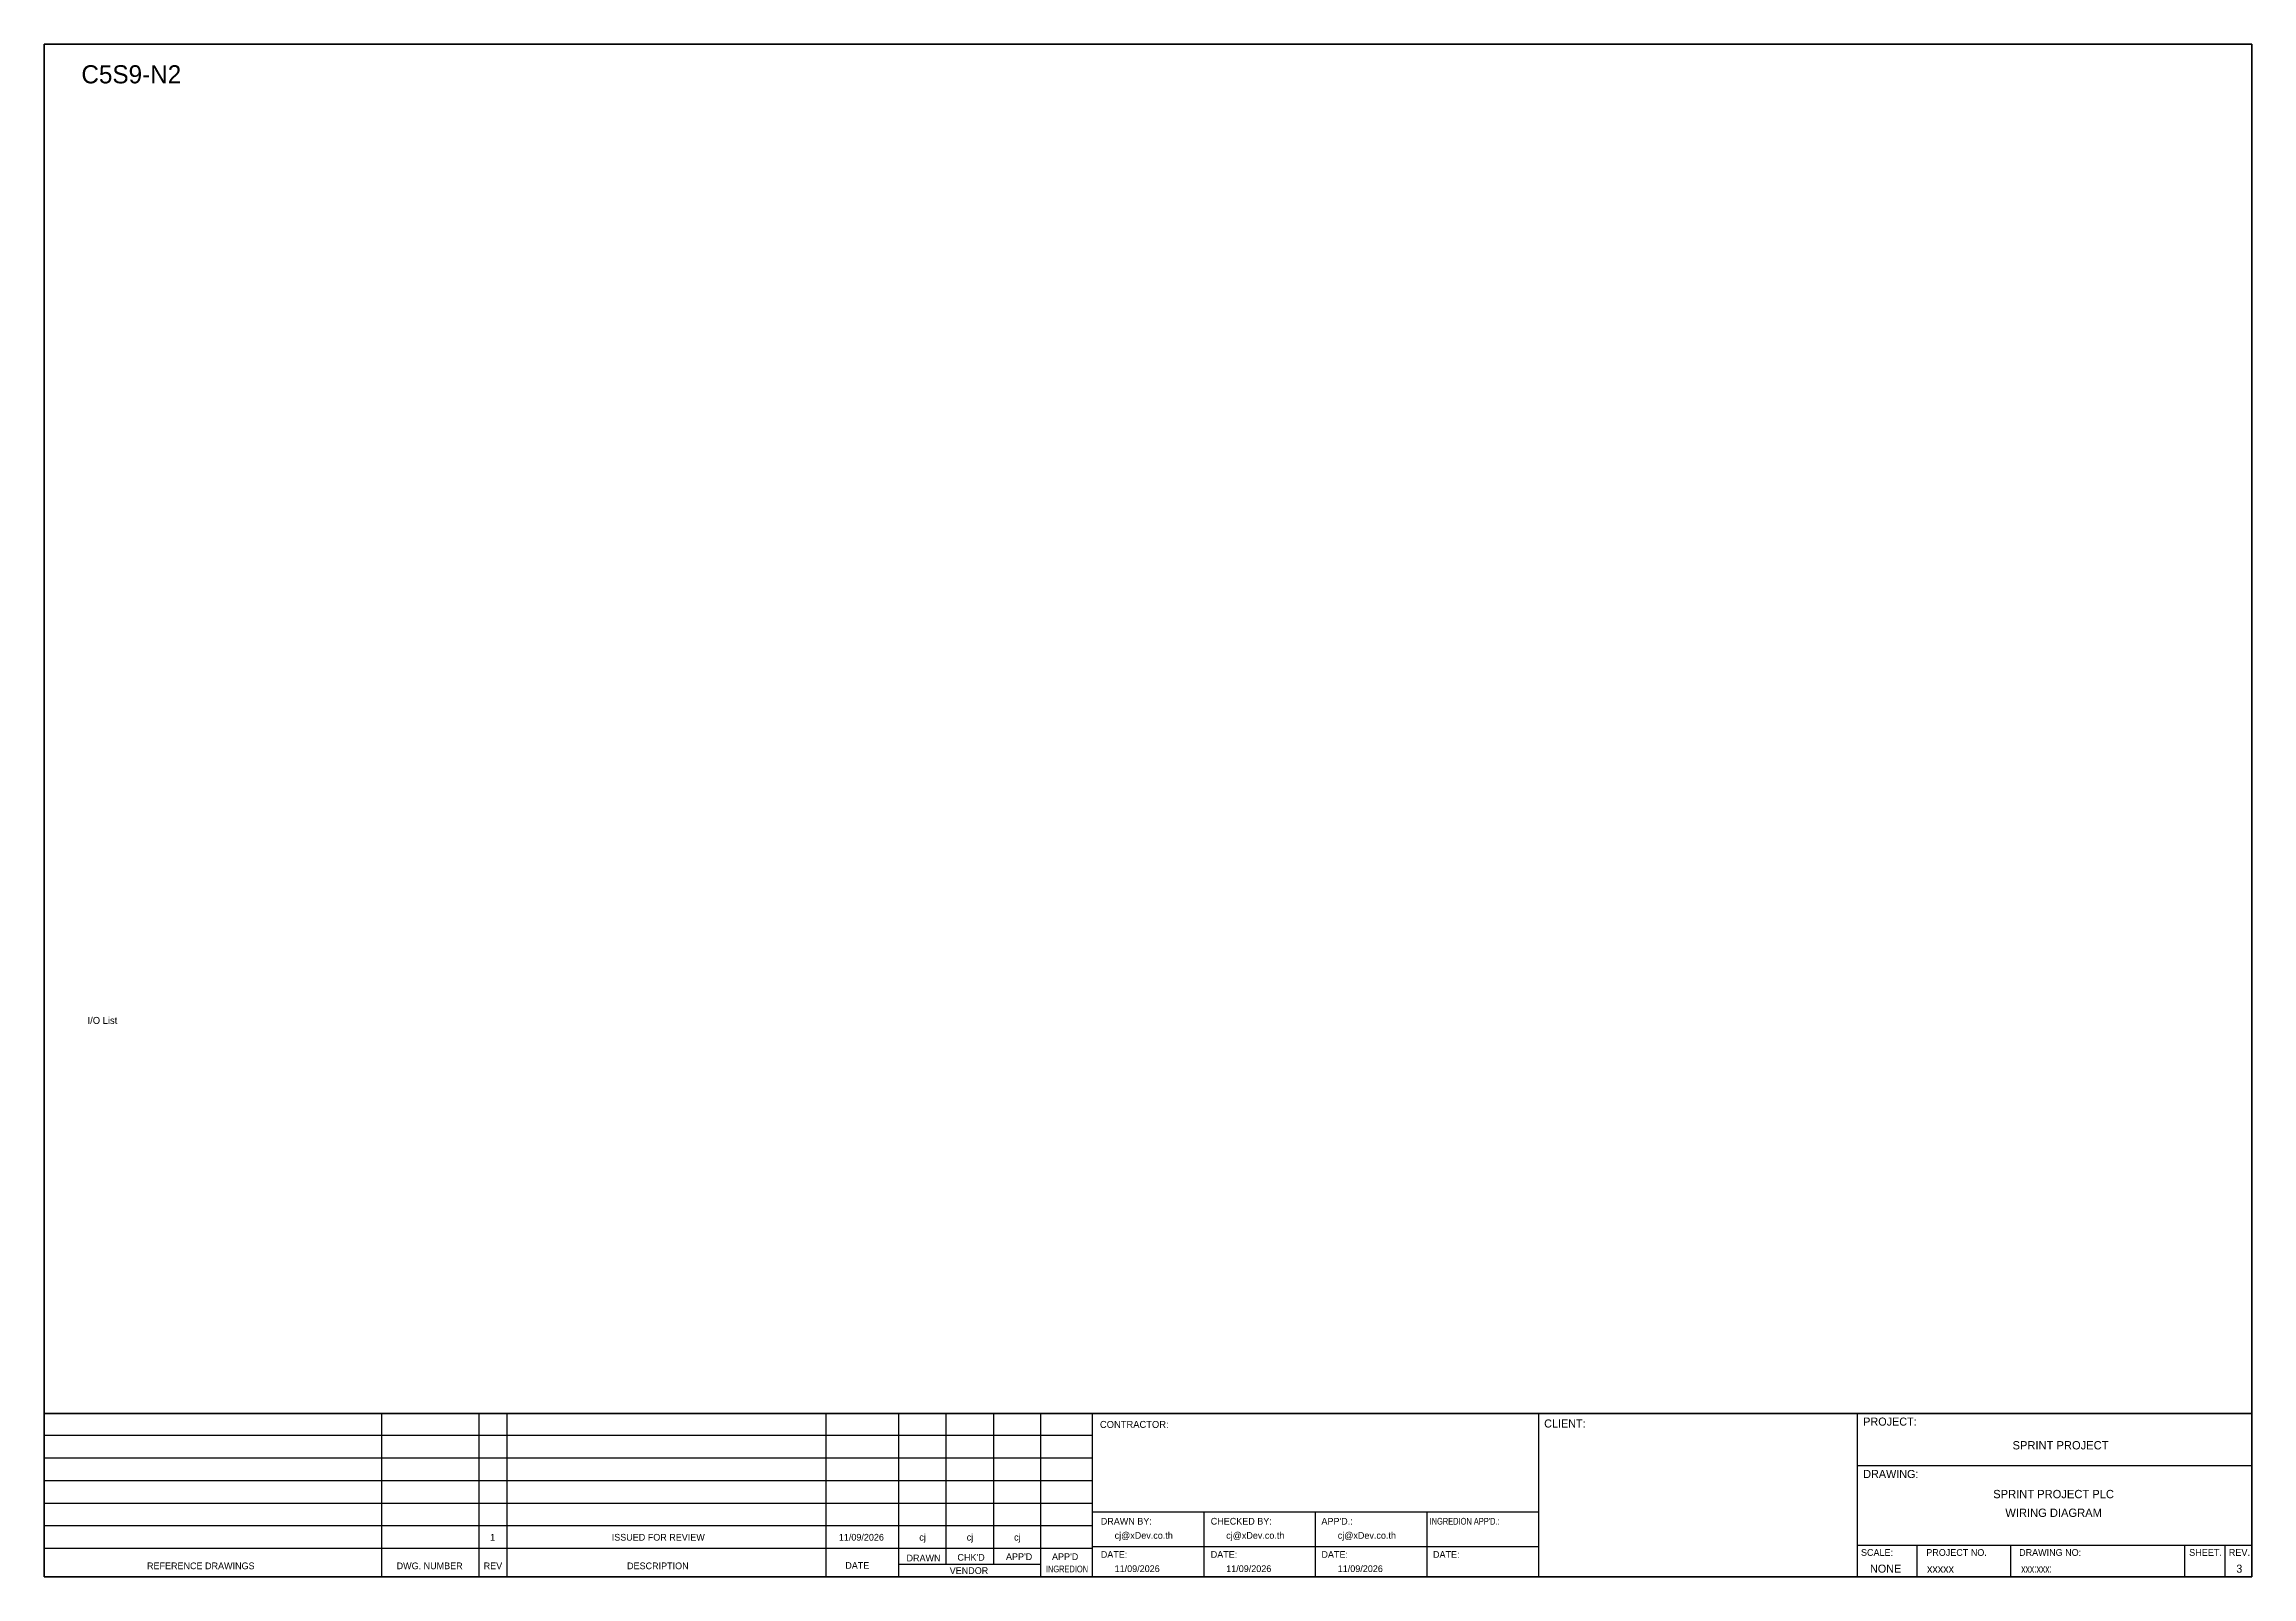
# Model space of a CAD drawing. Header units: metres. Extents: x 0 to 20667, y -39055 to 2704.
# Drawn here: x 4193 to 8087, y -39055 to -36351 of the extents above; entities that cross this region are included whole.
import ezdxf
from ezdxf.enums import TextEntityAlignment as Align

# ---------------------------------------------------------------- set-up
doc = ezdxf.new("R2010")
doc.units = ezdxf.units.M

msp = doc.modelspace()

# ---------------------------------------------------------------- texts
at = {"color": 2}
msp.add_text('C5S9-N2', height=32, dxfattribs=at).set_placement((4259, -36419.8))
at = {"color": 4, "ltscale": 100}
for s, p in [('SPRINT PROJECT', (7749.2, -38822.6)), ('SPRINT PROJECT PLC', (7737, -38908.7)), ('WIRING DIAGRAM', (7737, -38941.7))]:
    msp.add_text(s, height=14.693, dxfattribs=at).set_placement(p, align=Align.MIDDLE_CENTER)
at = {"layer": 'GT_1', "color": 4}
for s, p in [('CLIENT:', (6838.6, -38791.3)), ('PROJECT:', (7401.3, -38788)), ('DRAWING:', (7401.3, -38880.4))]:
    msp.add_text(s, height=14.25, dxfattribs=at).set_placement(p)
at = {"layer": 'MEMBER', "color": 4, "ltscale": 0.8}
for s, height, p in [('I/O List', 12.35, (4269.9, -38079.2)), ('CONTRACTOR:', 12.35, (6055.2, -38792)), ('DRAWN BY:', 11.88, (6056.7, -38962.6)), ('CHECKED BY:', 11.875, (6250.6, -38962.6)), ("APP'D.:", 11.88, (6445.8, -38962.6)), ('DATE:', 11.88, (6056.7, -39021.2)), ('cj@xDev.co.th', 11.875, (6081.1, -38987.6)), ('DATE:', 11.88, (6250.6, -39021.2)), ('cj@xDev.co.th', 11.875, (6277.9, -38987.6)), ('DATE:', 11.88, (6445.8, -39021.2)), ('cj@xDev.co.th', 11.875, (6474.6, -38987.6)), ('DATE:', 11.88, (6642.6, -39021.2)), ('SCALE:', 11.88, (7397.3, -39017.7)), ('PROJECT NO.', 11.875, (7512.5, -39017.7)), ('DRAWING NO:', 11.875, (7676.2, -39017.7)), ('SHEET.', 12, (7976, -39017.7)), ('REV.', 12, (8045.9, -39017.7)), ('REFERENCE DRAWINGS', 11.875, (4374.7, -39041.3)), ('DWG. NUMBER', 11.875, (4814.9, -39041.3)), ('REV', 11.88, (4968.4, -39041.3)), ('DESCRIPTION', 11.875, (5221.3, -39041.3)), ('DATE', 11.88, (5606.1, -39040.6)), ('DRAWN', 11.88, (5714.1, -39027.5)), ('VENDOR', 11.88, (5790.2, -39049.7)), ("CHK'D", 11.88, (5803.9, -39026.3)), ("APP'D", 11.88, (5889.5, -39025.1)), ("APP'D", 11.88, (5970.7, -39025.1)), ('11/09/2026', 11.88, (6081.1, -39046.3)), ('11/09/2026', 11.88, (6277.9, -39046.3)), ('11/09/2026', 11.88, (6474.6, -39046.3)), ('NONE', 14.23, (7413.3, -39047.4)), ('xxxxx', 14.23, (7513.7, -39047.4))]:
    msp.add_text(s, height=height, dxfattribs=at).set_placement(p)
at = {"layer": 'MEMBER', "color": 4, "ltscale": 0.8, "width": 0.8}
for s, height, p in [("INGREDION APP'D.:", 11.875, (6636.6, -38962.6)), ('INGREDION', 11.88, (5959.9, -39046.8)), ('xxx:xxx:', 14.23, (7679.9, -39047.4))]:
    msp.add_text(s, height=height, dxfattribs=at).set_placement(p)
at = {"layer": 'MEMBER', "color": 4, "ltscale": 0.8}
for s, height, p in [('1', 11.9, (4984.2, -38984.9)), ('ISSUED FOR REVIEW', 11.875, (5276.3, -38984.9)), ('11/09/2026', 11.88, (5634.5, -38984.9)), ('cj', 11.88, (5742.4, -38984.9)), ('cj', 11.88, (5826, -38984.9)), ('cj', 11.88, (5909.5, -38984.9))]:
    msp.add_text(s, height=height, dxfattribs=at).set_placement(p, align=Align.MIDDLE_CENTER)
msp.add_text('3', height=14.2, dxfattribs=at).set_placement((8064.5, -39047.4), align=Align.CENTER)

# ---------------------------------------------------------------- linework, layer by layer
at = {"color": 4}
for p, q in [((7495.6, -38998.7), (7495.6, -39054.8)), ((7660.9, -38998.7), (7660.9, -39054.8))]:
    msp.add_line(p, q, dxfattribs=at)
at = {"color": 4, "ltscale": 0.5}
for p, q in [((7968, -38998.7), (7968, -39054.8)), ((7968, -38998.7), (7968, -39054.8)), ((8039.2, -38998.7), (8039.2, -39054.8)), ((8039.2, -38998.7), (8039.2, -39054.8))]:
    msp.add_line(p, q, dxfattribs=at)
at = {"layer": 'GT_1', "color": 4}
for p, q in [((4788.7, -39054.8), (4788.7, -38766.6)), ((4960.6, -39054.8), (4960.6, -38766.6)), ((5009.7, -39054.8), (5009.7, -38766.6)), ((5572.4, -39054.8), (5572.4, -38766.6)), ((5700.7, -39054.8), (5700.7, -38766.6)), ((5784.3, -39033), (5784.3, -38766.6)), ((5867.8, -39033), (5867.8, -38766.6)), ((5951.1, -39054.8), (5951.1, -38766.6)), ((6042.1, -39054.8), (6042.1, -38766.6)), ((6829.1, -39054.8), (6829.1, -38766.6)), ((7391.4, -39054.8), (7391.4, -38766.6)), ((7391.4, -39054.8), (7391.4, -38766.6)), ((7391.4, -39054.8), (7391.4, -38766.6)), ((6042.1, -38805.5), (4193.3, -38805.5)), ((6042.1, -38845.3), (4193.3, -38845.3)), ((6042.1, -38885.2), (4193.3, -38885.2)), ((6042.1, -38925.1), (4193.3, -38925.1)), ((6042.1, -38965), (4193.3, -38965)), ((6829.1, -38940.5), (6042.1, -38940.5)), ((6238.9, -39054.8), (6238.9, -38940.5)), ((6435.6, -39054.8), (6435.6, -38940.5)), ((6632.4, -39054.8), (6632.4, -38940.5)), ((6042, -39005), (4193.3, -39005)), ((6829.1, -39001.9), (6042.1, -39001.9)), ((7391.4, -38998.7), (8086.6, -38998.7)), ((5951.1, -39033), (5700.7, -39033))]:
    msp.add_line(p, q, dxfattribs=at)
at = {"layer": 'HELPPOINT', "color": 4, "lineweight": 35}
for p, q in [((4193.3, -39054.8), (4193.3, -36350.6)), ((4193.3, -36350.6), (8086.6, -36350.6)), ((4193.3, -39054.8), (4193.3, -36350.6)), ((4193.3, -36350.6), (8086.6, -36350.6)), ((8086.6, -36350.6), (8086.6, -39054.8)), ((8086.6, -36350.6), (8086.6, -39054.8)), ((8086.6, -39054.8), (4193.3, -39054.8)), ((8086.6, -39054.8), (4193.3, -39054.8))]:
    msp.add_line(p, q, dxfattribs=at)
at = {"layer": 'HELPPOINT', "color": 4}
for p, q in [((7391.4, -38858.2), (8086.6, -38858.2)), ((7391.4, -38858.2), (8086.6, -38858.2)), ((7391.4, -38998.7), (8086.6, -38998.7))]:
    msp.add_line(p, q, dxfattribs=at)
at = {"layer": 'MEMBER', "color": 4, "lineweight": 35}
msp.add_line((4193.3, -38766.6), (8086.6, -38766.6), dxfattribs=at)
msp.add_line((4193.3, -38766.6), (8086.6, -38766.6), dxfattribs=at)
at = {"layer": 'MEMBER', "color": 4}
for p, q in [((7391.4, -38858.2), (8086.6, -38858.2)), ((7391.4, -38858.2), (8086.6, -38858.2)), ((7391.4, -38998.7), (8086.6, -38998.7)), ((7391.4, -38998.7), (8086.6, -38998.7))]:
    msp.add_line(p, q, dxfattribs=at)

msp.set_redraw_order([(e.dxf.handle, doc.entitydb.next_handle()) for e in msp.query("TEXT MTEXT ATTDEF DIMENSION ARC_DIMENSION")])  # texts and dimensions are drawn at this point

doc.saveas('drawing.dxf')
